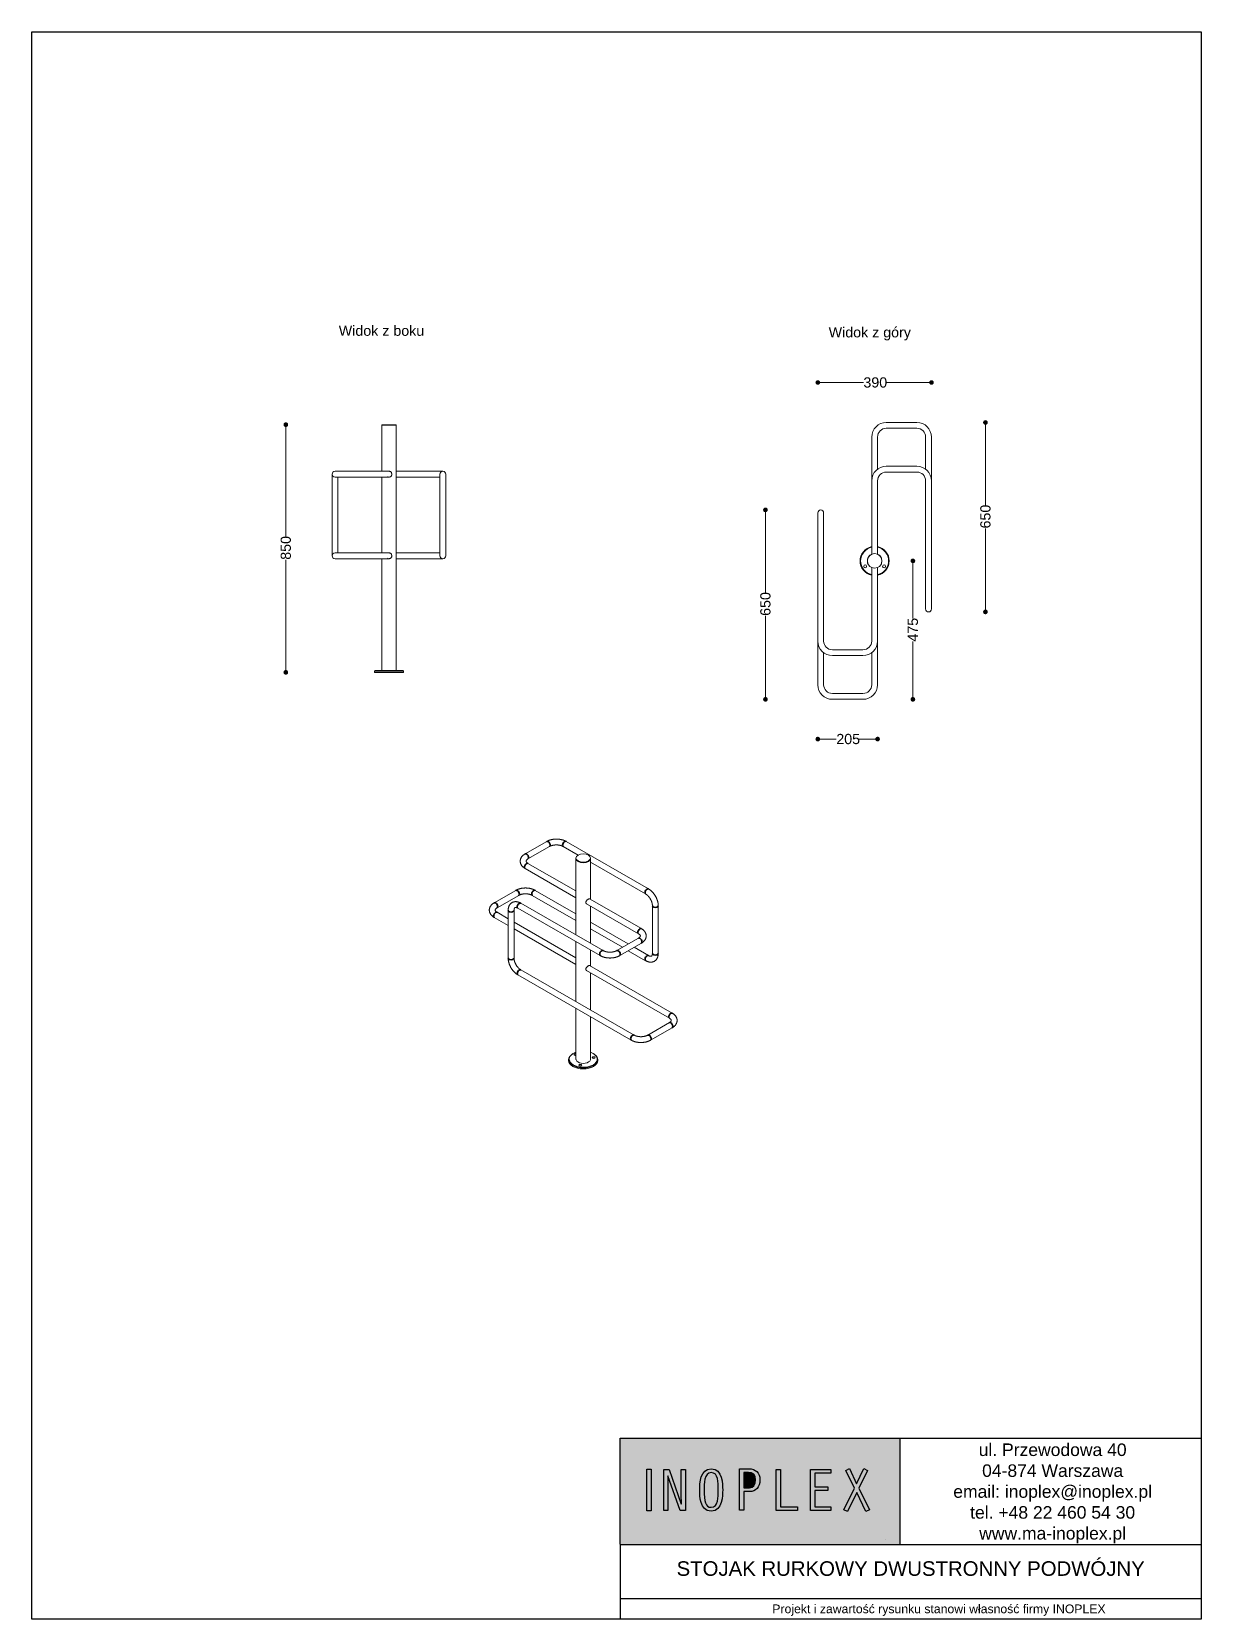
# Model space of a CAD drawing. Header units: millimetres. Extents: x 0 to 4013, y 0 to 5448.
import ezdxf

# ---------------------------------------------------------------- set-up
doc = ezdxf.new("R2010")
doc.units = ezdxf.units.MM
doc.header["$LTSCALE"] = 4
for name, color, linetype, lineweight in [('Krawędzie widoczneARTUR', 7, 'Continuous', 13), ('Widoczne krawędzie styczneARTUR', 7, 'Continuous', 35), ('WymiaryARTUR', 7, 'Continuous', 25)]:
    doc.layers.add(name, color=color, linetype=linetype, lineweight=lineweight)
doc.layers.add('LAYER_1', color=7, linetype='Continuous')
doc.styles.get("Standard").update_dxf_attribs({"font": 'arial.ttf'})
doc.dimstyles.new('MATEUSZ', dxfattribs={"dimtxt": 35, "dimasz": 16, "dimexe": 0.18, "dimexo": 0.0625, "dimgap": 0.09, "dimtad": 0, "dimdec": 0, "dimdsep": 46, "dimtxsty": 'Standard', "dimblk": 'DOT', "dimcen": 0.09, "dimse1": 1, "dimse2": 1, "dimadec": 0, "dimazin": 0, "dimtfac": 1, "dimtdec": 0, "dimtofl": 0, "dimtmove": 0, "dimatfit": 3, "dimfxl": 1, "dimtolj": 1, "dimtzin": 0, "dimlwd": 9, "dimlwe": 9, "dimarcsym": 0})

msp = doc.modelspace()

# ---------------------------------------------------------------- texts
for s, p in [('Widok z boku', (1053.5, 4404.2)), ('Widok z góry', (2734.5, 4398.8))]:
    msp.add_text(s, height=34.962).set_placement(p)
at = {"attachment_point": 5}
for s, width, gutter_width, heights, insert, char_height in [('ul. Przewodowa 40\\P04-874 Warszawa\\Pemail: inoplex@inoplex.pl\\Ptel. +48 22 460 54 30\\Pwww.ma-inoplex.pl', 1019.877, 1, [387.8], (3503.1, 431.9), 43), ('STOJAK RURKOWY DWUSTRONNY PODWÓJNY', 1993.625, 1, [0], (3015.9, 173.7), 50), ('Projekt i zawartość rysunku stanowi własność firmy INOPLEX ', 1800.088, 12.5, [70.5], (3113, 31.2), 30)]:
    msp.add_mtext_dynamic_manual_height_columns(s, width=width, gutter_width=gutter_width, heights=heights, dxfattribs=dict(at, insert=insert, char_height=char_height))

# ---------------------------------------------------------------- blocks, each defined once
blk = doc.blocks.new('_Dot')
at = {"color": 0, "linetype": 'ByBlock', "lineweight": -2}
blk.add_line((-0.5, 0), (-1, 0), dxfattribs=at)
at = {"color": 0, "linetype": 'ByBlock', "const_width": 0.5}
blk.add_lwpolyline([(-0.25, 0, 1), (0.25, 0, 1)], format="xyb", close=True, dxfattribs=at)
blk = doc.blocks.new('*D12')
at = {"layer": 'Defpoints', "color": 0, "linetype": 'Continuous', "transparency": 16777216}
for p in [(2697.3, 3206.8), (2902.3, 3206.8), (2902.3, 3020.4)]:
    blk.add_point(p, dxfattribs=at)
at = {"layer": 'WymiaryARTUR', "color": 0, "linetype": 'Continuous', "lineweight": 9, "transparency": 16777216}
for p, q in [((2713.3, 3020.4), (2760.6, 3020.4)), ((2886.3, 3020.4), (2838.9, 3020.4))]:
    blk.add_line(p, q, dxfattribs=at)
at = {"layer": 'WymiaryARTUR', "color": 0, "linetype": 'Continuous', "lineweight": 9, "transparency": 16777216, "xscale": 16, "yscale": 16, "zscale": 16, "rotation": 180}
blk.add_blockref('_Dot', (2697.3, 3020.4), dxfattribs=at)
at = {"layer": 'WymiaryARTUR', "color": 0, "linetype": 'Continuous', "lineweight": 9, "transparency": 16777216, "xscale": 16, "yscale": 16, "zscale": 16}
blk.add_blockref('_Dot', (2902.3, 3020.4), dxfattribs=at)
at = {"layer": 'WymiaryARTUR', "color": 0, "linetype": 'Continuous', "transparency": 16777216, "insert": (2760.7, 3020.4), "char_height": 35, "attachment_point": 4}
blk.add_mtext('\\A1;205', dxfattribs=at)
blk = doc.blocks.new('*D13')
at = {"layer": 'Defpoints', "color": 0, "linetype": 'Continuous', "transparency": 16777216}
for p in [(2892.3, 3631.8), (3023.5, 3631.8), (2852.3, 3156.8)]:
    blk.add_point(p, dxfattribs=at)
at = {"layer": 'WymiaryARTUR', "color": 0, "linetype": 'Continuous', "lineweight": 9, "transparency": 16777216}
for p, q in [((3023.5, 3615.8), (3023.5, 3433.9)), ((3023.5, 3172.8), (3023.5, 3354.7))]:
    blk.add_line(p, q, dxfattribs=at)
at = {"layer": 'WymiaryARTUR', "color": 0, "linetype": 'Continuous', "lineweight": 9, "transparency": 16777216, "xscale": 16, "yscale": 16, "zscale": 16}
for p, rotation in [((3023.5, 3631.8), 90), ((3023.5, 3156.8), 270)]:
    blk.add_blockref('_Dot', p, dxfattribs=dict(at, rotation=rotation))
at = {"layer": 'WymiaryARTUR', "color": 0, "linetype": 'Continuous', "transparency": 16777216, "insert": (3023.5, 3354.8), "char_height": 35, "attachment_point": 4, "rotation": 90}
blk.add_mtext('\\A1;475', dxfattribs=at)
blk = doc.blocks.new('*D14')
at = {"layer": 'Defpoints', "color": 0, "linetype": 'Continuous', "transparency": 16777216}
for p in [(2517.6, 3806.8), (2707.3, 3806.8), (2747.3, 3156.8)]:
    blk.add_point(p, dxfattribs=at)
at = {"layer": 'WymiaryARTUR', "color": 0, "linetype": 'Continuous', "lineweight": 9, "transparency": 16777216}
for p, q in [((2517.6, 3790.8), (2517.6, 3520.6)), ((2517.6, 3172.8), (2517.6, 3443))]:
    blk.add_line(p, q, dxfattribs=at)
at = {"layer": 'WymiaryARTUR', "color": 0, "linetype": 'Continuous', "lineweight": 9, "transparency": 16777216, "xscale": 16, "yscale": 16, "zscale": 16}
for p, rotation in [((2517.6, 3806.8), 90), ((2517.6, 3156.8), 270)]:
    blk.add_blockref('_Dot', p, dxfattribs=dict(at, rotation=rotation))
at = {"layer": 'WymiaryARTUR', "color": 0, "linetype": 'Continuous', "transparency": 16777216, "insert": (2517.6, 3443.1), "char_height": 35, "attachment_point": 4, "rotation": 90}
blk.add_mtext('\\A1;650', dxfattribs=at)
blk = doc.blocks.new('*D15')
at = {"layer": 'Defpoints', "color": 0, "linetype": 'Continuous', "transparency": 16777216}
for p in [(1225.7, 4099.3), (871.8, 3249.3), (1225.7, 3249.3)]:
    blk.add_point(p, dxfattribs=at)
at = {"layer": 'WymiaryARTUR', "color": 0, "linetype": 'Continuous', "lineweight": 9, "transparency": 16777216}
for p, q in [((871.8, 4083.3), (871.8, 3713.1)), ((871.8, 3265.3), (871.8, 3635.6))]:
    blk.add_line(p, q, dxfattribs=at)
at = {"layer": 'WymiaryARTUR', "color": 0, "linetype": 'Continuous', "lineweight": 9, "transparency": 16777216, "xscale": 16, "yscale": 16, "zscale": 16}
for p, rotation in [((871.8, 4099.3), 90), ((871.8, 3249.3), 270)]:
    blk.add_blockref('_Dot', p, dxfattribs=dict(at, rotation=rotation))
at = {"layer": 'WymiaryARTUR', "color": 0, "linetype": 'Continuous', "transparency": 16777216, "insert": (871.8, 3635.7), "char_height": 35, "attachment_point": 4, "rotation": 90}
blk.add_mtext('\\A1;850', dxfattribs=at)
blk = doc.blocks.new('*D16')
at = {"layer": 'Defpoints', "color": 0, "linetype": 'Continuous', "transparency": 16777216}
for p in [(3087.3, 4244), (3087.3, 3906.8), (2697.3, 3756.8)]:
    blk.add_point(p, dxfattribs=at)
at = {"layer": 'WymiaryARTUR', "color": 0, "linetype": 'Continuous', "lineweight": 9, "transparency": 16777216}
for p, q in [((2713.3, 4244), (2853.6, 4244)), ((3071.3, 4244), (2930.9, 4244))]:
    blk.add_line(p, q, dxfattribs=at)
at = {"layer": 'WymiaryARTUR', "color": 0, "linetype": 'Continuous', "lineweight": 9, "transparency": 16777216, "xscale": 16, "yscale": 16, "zscale": 16, "rotation": 180}
blk.add_blockref('_Dot', (2697.3, 4244), dxfattribs=at)
at = {"layer": 'WymiaryARTUR', "color": 0, "linetype": 'Continuous', "lineweight": 9, "transparency": 16777216, "xscale": 16, "yscale": 16, "zscale": 16}
blk.add_blockref('_Dot', (3087.3, 4244), dxfattribs=at)
at = {"layer": 'WymiaryARTUR', "color": 0, "linetype": 'Continuous', "transparency": 16777216, "insert": (2853.7, 4244), "char_height": 35, "attachment_point": 4}
blk.add_mtext('\\A1;390', dxfattribs=at)
blk = doc.blocks.new('*D17')
at = {"layer": 'Defpoints', "color": 0, "linetype": 'Continuous', "transparency": 16777216}
for p in [(3037.3, 4106.8), (3077.3, 3456.8), (3272.5, 3456.8)]:
    blk.add_point(p, dxfattribs=at)
at = {"layer": 'WymiaryARTUR', "color": 0, "linetype": 'Continuous', "lineweight": 9, "transparency": 16777216}
for p, q in [((3272.5, 4090.8), (3272.5, 3820.6)), ((3272.5, 3472.8), (3272.5, 3743))]:
    blk.add_line(p, q, dxfattribs=at)
at = {"layer": 'WymiaryARTUR', "color": 0, "linetype": 'Continuous', "lineweight": 9, "transparency": 16777216, "xscale": 16, "yscale": 16, "zscale": 16}
for p, rotation in [((3272.5, 4106.8), 90), ((3272.5, 3456.8), 270)]:
    blk.add_blockref('_Dot', p, dxfattribs=dict(at, rotation=rotation))
at = {"layer": 'WymiaryARTUR', "color": 0, "linetype": 'Continuous', "transparency": 16777216, "insert": (3272.5, 3743.1), "char_height": 35, "attachment_point": 4, "rotation": 90}
blk.add_mtext('\\A1;650', dxfattribs=at)

# ---------------------------------------------------------------- dimensions: what is measured, and where the dimension line sits
at = {"layer": 'WymiaryARTUR', "color": 7, "linetype": 'Continuous'}
dim = msp.add_linear_dim(base=(3087.3, 4244), p1=(2697.3, 3756.8), p2=(3087.3, 3906.8), dimstyle='MATEUSZ', dxfattribs=at)
dim.commit()
dim.dimension.update_dxf_attribs({"geometry": '*D16', "text_midpoint": (2892.3, 4244), "dimtype": 160})
for base, p1, p2, angle, picture, middle in [((871.8, 3249.3), (1225.7, 4099.3), (1225.7, 3249.3), 90, '*D15', (871.8, 3674.3)), ((3272.5, 3456.8), (3037.3, 4106.8), (3077.3, 3456.8), 270, '*D17', (3272.5, 3781.8)), ((2517.6, 3806.8), (2747.3, 3156.8), (2707.3, 3806.8), 90, '*D14', (2517.6, 3481.8)), ((3023.5, 3631.8), (2852.3, 3156.8), (2892.3, 3631.8), 270, '*D13', (3023.5, 3394.3)), ((2902.3, 3020.4), (2697.3, 3206.8), (2902.3, 3206.8), 180, '*D12', (2799.8, 3020.4))]:
    dim = msp.add_linear_dim(base=base, p1=p1, p2=p2, angle=angle, dimstyle='MATEUSZ', dxfattribs=at)
    dim.commit()
    dim.dimension.update_dxf_attribs({"geometry": picture, "text_midpoint": middle, "dimtype": 160})

# ---------------------------------------------------------------- hatches: boundary and pattern name
h = msp.add_hatch(color=255)
h.dxf.hatch_style = 1
h.paths.add_polyline_path([(2979.1, 621.8), (2019.1, 621.8), (2019.1, 257.2), (2019.1, 255.4), (2979.1, 255.4)])
h.paths.add_polyline_path([(2948.9, 532.1), (2948.9, 349.9), (2928.6, 349.9), (2928.6, 273), (2033.9, 273), (2033.9, 605), (2928.6, 605), (2928.6, 532.1)], flags=16)
h = msp.add_hatch(color=250)
h.dxf.hatch_style = 1
h.paths.add_polyline_path([(2928.6, 349.9), (2396.2, 349.9), (2396.2, 532.1), (2928.6, 532.1), (2928.6, 605), (2033.9, 605), (2033.9, 273), (2928.6, 273)])
edge = h.paths.add_edge_path(flags=16)
edge.add_spline(control_points=[(2370.8, 443.7), (2370.8, 425.9), (2371.4, 370.8), (2331.4, 370.8)], knot_values=[0, 0, 0, 0, 1, 1, 1, 1], degree=3, periodic=0)
edge.add_spline(control_points=[(2331.4, 370.8), (2291.1, 370.8), (2292.1, 425.5), (2292.1, 443.7)], knot_values=[0, 0, 0, 0, 1, 1, 1, 1], degree=3, periodic=0)
edge.add_spline(control_points=[(2292.1, 443.7), (2292.1, 467.1), (2293.6, 516.4), (2331.4, 516.4)], knot_values=[0, 0, 0, 0, 1, 1, 1, 1], degree=3, periodic=0)
edge.add_spline(control_points=[(2331.4, 516.4), (2371.4, 516.4), (2370.8, 462.5), (2370.8, 443.7)], knot_values=[0, 0, 0, 0, 1, 1, 1, 1], degree=3, periodic=0)
edge = h.paths.add_edge_path(flags=0)
edge.add_spline(control_points=[(2355.9, 443.7), (2355.9, 419.1), (2356.1, 384.2), (2331.4, 384.2)], knot_values=[0, 0, 0, 0, 1, 1, 1, 1], degree=3, periodic=0)
edge.add_spline(control_points=[(2331.4, 384.2), (2311.5, 384.2), (2307, 405.5), (2307, 443.7)], knot_values=[0, 0, 0, 0, 1, 1, 1, 1], degree=3, periodic=0)
edge.add_spline(control_points=[(2307, 443.7), (2307, 464.6), (2306.4, 503.1), (2331.4, 503.1)], knot_values=[0, 0, 0, 0, 1, 1, 1, 1], degree=3, periodic=0)
edge.add_spline(control_points=[(2331.4, 503.1), (2356.5, 503.1), (2355.9, 470.5), (2355.9, 443.7)], knot_values=[0, 0, 0, 0, 1, 1, 1, 1], degree=3, periodic=0)
h.paths.add_polyline_path([(2242.9, 372.8), (2225.1, 372.8), (2183, 492.2), (2182.5, 491.8), (2183.2, 459.7), (2183.2, 372.8), (2168.9, 372.8), (2168.9, 514.5), (2186.8, 514.5), (2228.9, 395.3), (2229.3, 395.7), (2228.7, 427.4), (2228.7, 514.5), (2242.9, 514.5)], flags=16)
h.paths.add_polyline_path([(2125.5, 372.2), (2110, 372.2), (2110, 514.9), (2125.5, 514.9)], flags=16)
edge = h.paths.add_edge_path(flags=0)
edge.add_spline(control_points=[(2355.9, 443.7), (2355.9, 470.5), (2356.5, 503.1), (2331.4, 503.1)], knot_values=[0, 0, 0, 0, 1, 1, 1, 1], degree=3, periodic=0)
edge.add_spline(control_points=[(2331.4, 503.1), (2306.4, 503.1), (2307, 464.6), (2307, 443.7)], knot_values=[0, 0, 0, 0, 1, 1, 1, 1], degree=3, periodic=0)
edge.add_spline(control_points=[(2307, 443.7), (2307, 405.5), (2311.5, 384.2), (2331.4, 384.2)], knot_values=[0, 0, 0, 0, 1, 1, 1, 1], degree=3, periodic=0)
edge.add_spline(control_points=[(2331.4, 384.2), (2356.1, 384.2), (2355.9, 419.1), (2355.9, 443.7)], knot_values=[0, 0, 0, 0, 1, 1, 1, 1], degree=3, periodic=0)
h = msp.add_hatch(color=255)
h.dxf.hatch_style = 1
h.paths.add_polyline_path([(2125.5, 514.9), (2110, 514.9), (2110, 372.2), (2125.5, 372.2)])
h.paths.add_polyline_path([(2225.1, 372.8), (2242.9, 372.8), (2242.9, 514.5), (2228.7, 514.5), (2228.7, 427.4), (2229.3, 394), (2186.8, 514.5), (2168.9, 514.5), (2168.9, 372.8), (2183.2, 372.8), (2183.2, 459.7), (2182.5, 493.5)])
edge = h.paths.add_edge_path()
edge.add_spline(control_points=[(2331.4, 516.4), (2293.6, 516.4), (2292.1, 467.1), (2292.1, 443.7)], knot_values=[0, 0, 0, 0, 1, 1, 1, 1], degree=3, periodic=0)
edge.add_spline(control_points=[(2292.1, 443.7), (2292.1, 425.5), (2291.1, 370.8), (2331.4, 370.8)], knot_values=[0, 0, 0, 0, 1, 1, 1, 1], degree=3, periodic=0)
edge.add_spline(control_points=[(2331.4, 370.8), (2371.4, 370.8), (2370.8, 425.9), (2370.8, 443.7)], knot_values=[0, 0, 0, 0, 1, 1, 1, 1], degree=3, periodic=0)
edge.add_spline(control_points=[(2370.8, 443.7), (2370.8, 462.5), (2371.4, 516.4), (2331.4, 516.4)], knot_values=[0, 0, 0, 0, 1, 1, 1, 1], degree=3, periodic=0)
edge = h.paths.add_edge_path(flags=16)
edge.add_spline(control_points=[(2307, 443.7), (2307, 464.6), (2306.4, 503.1), (2331.4, 503.1)], knot_values=[0, 0, 0, 0, 1, 1, 1, 1], degree=3, periodic=0)
edge.add_spline(control_points=[(2331.4, 503.1), (2356.5, 503.1), (2355.9, 470.5), (2355.9, 443.7)], knot_values=[0, 0, 0, 0, 1, 1, 1, 1], degree=3, periodic=0)
edge.add_spline(control_points=[(2355.9, 443.7), (2355.9, 419.1), (2356.1, 384.2), (2331.4, 384.2)], knot_values=[0, 0, 0, 0, 1, 1, 1, 1], degree=3, periodic=0)
edge.add_spline(control_points=[(2331.4, 384.2), (2311.5, 384.2), (2307, 405.5), (2307, 443.7)], knot_values=[0, 0, 0, 0, 1, 1, 1, 1], degree=3, periodic=0)
edge = h.paths.add_edge_path()
edge.add_line((2428.6, 374.8), (2442.9, 374.8))
edge.add_line((2442.9, 374.8), (2442.9, 437.9))
edge.add_line((2442.9, 437.9), (2464.1, 437.9))
edge.add_spline(control_points=[(2464.1, 437.9), (2483.7, 437.9), (2498.6, 452.6), (2498.6, 478.9)], knot_values=[0, 0, 0, 0, 1, 1, 1, 1], degree=3, periodic=0)
edge.add_spline(control_points=[(2498.6, 478.9), (2498.6, 503.2), (2484.5, 516.6), (2459.4, 516.6)], knot_values=[0, 0, 0, 0, 1, 1, 1, 1], degree=3, periodic=0)
edge.add_line((2459.4, 516.6), (2428.6, 516.6))
edge.add_line((2428.6, 516.6), (2428.6, 374.8))
edge = h.paths.add_edge_path(flags=16)
edge.add_line((2442.9, 503.8), (2463.7, 503.8))
edge.add_spline(control_points=[(2459.2, 503.8), (2474.5, 503.8), (2483.7, 496.4), (2483.7, 478.9)], knot_values=[0, 0, 0, 0, 1, 1, 1, 1], degree=3, periodic=0)
edge.add_spline(control_points=[(2483.7, 478.9), (2483.7, 461.1), (2476, 451.1), (2462.8, 450.9)], knot_values=[0, 0, 0, 0, 1, 1, 1, 1], degree=3, periodic=0)
edge.add_line((2462.8, 450.9), (2442.9, 450.7))
edge.add_line((2442.9, 450.7), (2442.9, 503.8))
h.paths.add_polyline_path([(2554.6, 372.8), (2627.1, 372.8), (2627.1, 385.5), (2568.9, 385.5), (2568.9, 514.5), (2554.6, 514.5)])
h.paths.add_polyline_path([(2686.8, 501.8), (2741.6, 501.8), (2741.6, 514.5), (2672.5, 514.5), (2672.5, 372.8), (2741.6, 372.8), (2741.6, 385.5), (2686.8, 385.5), (2686.8, 442.3), (2732, 442.3), (2732, 455), (2686.8, 455)])
h.paths.add_polyline_path([(2867.9, 510.7), (2854.7, 517.3), (2830.5, 464.4), (2806.3, 517.3), (2793.1, 510.7), (2823.5, 449.9), (2786.5, 375.9), (2799.2, 370), (2830.7, 434.8), (2861.7, 370), (2874.5, 375.9), (2837.5, 449.9)])
h = msp.add_hatch(color=250)
h.dxf.hatch_style = 1
edge = h.paths.add_edge_path()
edge.add_spline(control_points=[(2331.4, 503.1), (2306.4, 503.1), (2307, 464.6), (2307, 443.7)], knot_values=[0, 0, 0, 0, 1, 1, 1, 1], degree=3, periodic=0)
edge.add_spline(control_points=[(2307, 443.7), (2307, 405.5), (2311.5, 384.2), (2331.4, 384.2)], knot_values=[0, 0, 0, 0, 1, 1, 1, 1], degree=3, periodic=0)
edge.add_spline(control_points=[(2331.4, 384.2), (2356.1, 384.2), (2355.9, 419.1), (2355.9, 443.7)], knot_values=[0, 0, 0, 0, 1, 1, 1, 1], degree=3, periodic=0)
edge.add_spline(control_points=[(2355.9, 443.7), (2355.9, 470.5), (2356.5, 503.1), (2331.4, 503.1)], knot_values=[0, 0, 0, 0, 1, 1, 1, 1], degree=3, periodic=0)
at = {"true_color": 0x7bad3e}
h = msp.add_hatch(color=75, dxfattribs=at)
h.dxf.hatch_style = 1
h.paths.add_polyline_path([(2948.9, 532.1), (2396.2, 532.1), (2396.2, 349.9), (2948.9, 349.9)])
h.paths.add_polyline_path([(2874.5, 375.9), (2861.7, 370), (2830.7, 434.8), (2799.2, 370), (2786.5, 375.9), (2823.5, 449.9), (2793.1, 510.7), (2806.3, 517.3), (2830.5, 464.4), (2854.7, 517.3), (2867.9, 510.7), (2837.5, 449.9)], flags=16)
h.paths.add_polyline_path([(2741.6, 385.5), (2741.6, 372.8), (2672.5, 372.8), (2672.5, 514.5), (2741.6, 514.5), (2741.6, 501.8), (2686.8, 501.8), (2686.8, 455), (2732, 455), (2732, 442.3), (2686.8, 442.3), (2686.8, 385.5)], flags=16)
h.paths.add_polyline_path([(2627.1, 385.5), (2627.1, 372.8), (2554.6, 372.8), (2554.6, 514.5), (2568.9, 514.5), (2568.9, 385.5)], flags=16)
edge = h.paths.add_edge_path(flags=16)
edge.add_spline(control_points=[(2498.6, 478.9), (2498.6, 452.6), (2483.7, 437.9), (2464.1, 437.9)], knot_values=[0, 0, 0, 0, 1, 1, 1, 1], degree=3, periodic=0)
edge.add_line((2464.1, 437.9), (2442.9, 437.9))
edge.add_line((2442.9, 437.9), (2442.9, 374.8))
edge.add_line((2442.9, 374.8), (2428.6, 374.8))
edge.add_line((2428.6, 374.8), (2428.6, 516.6))
edge.add_line((2428.6, 516.6), (2459.4, 516.6))
edge.add_spline(control_points=[(2459.4, 516.6), (2484.5, 516.6), (2498.6, 503.2), (2498.6, 478.9)], knot_values=[0, 0, 0, 0, 1, 1, 1, 1], degree=3, periodic=0)
edge = h.paths.add_edge_path(flags=0)
edge.add_spline(control_points=[(2483.7, 478.9), (2483.7, 461.1), (2476, 451.1), (2462.8, 450.9)], knot_values=[0, 0, 0, 0, 1, 1, 1, 1], degree=3, periodic=0)
edge.add_line((2462.8, 450.9), (2442.9, 450.7))
edge.add_line((2442.9, 450.7), (2442.9, 503.8))
edge.add_line((2442.9, 503.8), (2459.2, 503.8))
edge.add_spline(control_points=[(2459.2, 503.8), (2474.5, 503.8), (2483.7, 496.4), (2483.7, 478.9)], knot_values=[0, 0, 0, 0, 1, 1, 1, 1], degree=3, periodic=0)
edge = h.paths.add_edge_path(flags=0)
edge.add_spline(control_points=[(2462.8, 450.9), (2476, 451.1), (2483.7, 461.1), (2483.7, 478.9)], knot_values=[0, 0, 0, 0, 1, 1, 1, 1], degree=3, periodic=0)
edge.add_spline(control_points=[(2483.7, 478.9), (2483.7, 496.4), (2474.5, 503.8), (2459.2, 503.8)], knot_values=[0, 0, 0, 0, 1, 1, 1, 1], degree=3, periodic=0)
edge.add_line((2459.2, 503.8), (2442.9, 503.8))
edge.add_line((2442.9, 503.8), (2442.9, 450.7))
edge.add_line((2442.9, 450.7), (2462.8, 450.9))
h = msp.add_hatch(color=255)
h.dxf.hatch_style = 1
edge = h.paths.add_edge_path()
edge.add_line((2428.6, 374.8), (2442.9, 374.8))
edge.add_line((2442.9, 374.8), (2442.9, 437.9))
edge.add_line((2442.9, 437.9), (2464.1, 437.9))
edge.add_spline(control_points=[(2464.1, 437.9), (2483.7, 437.9), (2498.6, 452.6), (2498.6, 478.9)], knot_values=[0, 0, 0, 0, 1, 1, 1, 1], degree=3, periodic=0)
edge.add_spline(control_points=[(2498.6, 478.9), (2498.6, 503.2), (2484.5, 516.6), (2459.4, 516.6)], knot_values=[0, 0, 0, 0, 1, 1, 1, 1], degree=3, periodic=0)
edge.add_line((2459.4, 516.6), (2428.6, 516.6))
edge.add_line((2428.6, 516.6), (2428.6, 374.8))
edge = h.paths.add_edge_path(flags=16)
edge.add_line((2442.9, 450.7), (2442.9, 503.8))
edge.add_line((2442.9, 503.8), (2469.7, 503.8))
edge.add_spline(control_points=[(2459.2, 503.8), (2474.5, 503.8), (2483.7, 496.4), (2483.7, 478.9)], knot_values=[0, 0, 0, 0, 1, 1, 1, 1], degree=3, periodic=0)
edge.add_spline(control_points=[(2483.7, 478.9), (2483.7, 461.1), (2476, 451.1), (2462.8, 450.9)], knot_values=[0, 0, 0, 0, 1, 1, 1, 1], degree=3, periodic=0)
edge.add_line((2462.8, 450.9), (2442.9, 450.7))
h = msp.add_hatch(color=75, dxfattribs=at)
h.dxf.hatch_style = 1
edge = h.paths.add_edge_path()
edge.add_line((2442.9, 450.7), (2462.8, 450.9))
edge.add_spline(control_points=[(2462.8, 450.9), (2476, 451.1), (2483.7, 461.1), (2483.7, 478.9)], knot_values=[0, 0, 0, 0, 1, 1, 1, 1], degree=3, periodic=0)
edge.add_spline(control_points=[(2483.7, 478.9), (2483.7, 496.4), (2474.5, 503.8), (2459.2, 503.8)], knot_values=[0, 0, 0, 0, 1, 1, 1, 1], degree=3, periodic=0)
edge.add_line((2459.2, 503.8), (2442.9, 503.8))
edge.add_line((2442.9, 503.8), (2442.9, 450.7))
h = msp.add_hatch(color=255)
h.dxf.hatch_style = 1
h.paths.add_polyline_path([(2554.6, 372.8), (2627.1, 372.8), (2627.1, 385.5), (2568.9, 385.5), (2568.9, 514.5), (2554.6, 514.5)])
h = msp.add_hatch(color=255)
h.dxf.hatch_style = 1
h.paths.add_polyline_path([(2672.5, 372.8), (2741.6, 372.8), (2741.6, 385.5), (2686.8, 385.5), (2686.8, 442.3), (2732, 442.3), (2732, 455), (2686.8, 455), (2686.8, 501.8), (2741.6, 501.8), (2741.6, 514.5), (2672.5, 514.5)])
h = msp.add_hatch(color=255)
h.dxf.hatch_style = 1
h.paths.add_polyline_path([(2823.5, 449.9), (2786.5, 375.9), (2799.2, 370), (2830.7, 434.8), (2861.7, 370), (2874.5, 375.9), (2837.5, 449.9), (2867.9, 510.7), (2854.7, 517.3), (2830.5, 464.4), (2806.3, 517.3), (2793.1, 510.7)])

# ---------------------------------------------------------------- linework, layer by layer
for p, q in [((2019.1, 621.8), (4013, 621.8)), ((2019.1, 257.2), (2019.1, 621.8)), ((2979.1, 621.8), (2979.1, 255.4)), ((2019.1, 257.2), (2019.1, 0.1)), ((4013, 255.4), (2019.1, 255.4)), ((4012.7, 70.6), (2019.1, 70.6))]:
    msp.add_line(p, q)
msp.add_lwpolyline([(0, 5447.6), (4013, 5447.6), (4013, 0.1), (0, 0.1)], close=True)
at = {"layer": 'Krawędzie widoczneARTUR'}
for p, q in [((1200.7, 4099.3), (1250.7, 4099.3)), ((1200.7, 4097.3), (1200.7, 4099.3)), ((1200.7, 4097.3), (1250.7, 4097.3)), ((1200.7, 4097.3), (1250.7, 4097.3)), ((1200.7, 3939.3), (1200.7, 4097.3)), ((1250.7, 4097.3), (1250.7, 4099.3)), ((1250.7, 3255.3), (1250.7, 4097.3)), ((3037.3, 4106.8), (2932.3, 4106.8)), ((3037.3, 4086.8), (2932.3, 4086.8)), ((2882.3, 4056.8), (2882.3, 3906.8)), ((2902.3, 4056.8), (2902.3, 3946.8)), ((3067.3, 3946.8), (3067.3, 4056.8)), ((3087.3, 3906.8), (3087.3, 4056.8)), ((1030.7, 3929.3), (1030.7, 3889.3)), ((1080.7, 3939.3), (1040.7, 3939.3)), ((1185.7, 3939.3), (1080.7, 3939.3)), ((1225.7, 3939.3), (1185.7, 3939.3)), ((1265.7, 3939.3), (1250.7, 3939.3)), ((1265.7, 3939.3), (1370.7, 3939.3)), ((1410.7, 3939.3), (1370.7, 3939.3)), ((1400.7, 3929.3), (1400.7, 3889.3)), ((1420.7, 3889.3), (1420.7, 3929.3)), ((2932.3, 3956.8), (3037.3, 3956.8)), ((2932.3, 3936.8), (3037.3, 3936.8)), ((1030.7, 3889.3), (1030.7, 3689.3)), ((1040.7, 3919.3), (1080.7, 3919.3)), ((1050.7, 3889.3), (1050.7, 3919.3)), ((1050.7, 3889.3), (1050.7, 3689.3)), ((1185.7, 3919.3), (1080.7, 3919.3)), ((1185.7, 3919.3), (1225.7, 3919.3)), ((1200.7, 3659.3), (1200.7, 3919.3)), ((1225.7, 3919.3), (1227.2, 3919.3)), ((1250.7, 3919.3), (1265.7, 3919.3)), ((1265.7, 3919.3), (1370.7, 3919.3)), ((1370.7, 3919.3), (1400.7, 3919.3)), ((1400.7, 3889.3), (1400.7, 3689.3)), ((1420.7, 3889.3), (1420.7, 3689.3)), ((2882.3, 3654.7), (2882.3, 3906.8)), ((2902.3, 3654.7), (2902.3, 3906.8)), ((3067.3, 3906.8), (3067.3, 3506.8)), ((3087.3, 3906.8), (3087.3, 3506.8)), ((2697.3, 3796.8), (2697.3, 3756.8)), ((2717.3, 3756.8), (2717.3, 3796.8)), ((2697.3, 3356.8), (2697.3, 3756.8)), ((2717.3, 3356.8), (2717.3, 3756.8)), ((1030.7, 3689.3), (1030.7, 3649.3)), ((1080.7, 3659.3), (1040.7, 3659.3)), ((1050.7, 3659.3), (1050.7, 3689.3)), ((1080.7, 3659.3), (1185.7, 3659.3)), ((1225.7, 3659.3), (1185.7, 3659.3)), ((1265.7, 3659.3), (1250.7, 3659.3)), ((1370.7, 3659.3), (1265.7, 3659.3)), ((1400.7, 3659.3), (1370.7, 3659.3)), ((1400.7, 3689.3), (1400.7, 3649.3)), ((1420.7, 3649.3), (1420.7, 3689.3)), ((1040.7, 3639.3), (1080.7, 3639.3)), ((1080.7, 3639.3), (1185.7, 3639.3)), ((1185.7, 3639.3), (1225.7, 3639.3)), ((1200.7, 3255.3), (1200.7, 3639.3)), ((1225.7, 3639.3), (1227.2, 3639.3)), ((1250.7, 3639.3), (1265.7, 3639.3)), ((1370.7, 3639.3), (1265.7, 3639.3)), ((1370.7, 3639.3), (1410.7, 3639.3)), ((2882.3, 3608.9), (2882.3, 3356.8)), ((2902.3, 3608.9), (2902.3, 3356.8)), ((3067.3, 3506.8), (3067.3, 3466.8)), ((3087.3, 3466.8), (3087.3, 3506.8)), ((2697.3, 3356.8), (2697.3, 3206.8)), ((2852.3, 3326.8), (2747.3, 3326.8)), ((2902.3, 3206.8), (2902.3, 3356.8)), ((2717.3, 3316.8), (2717.3, 3206.8)), ((2852.3, 3306.8), (2747.3, 3306.8)), ((2882.3, 3206.8), (2882.3, 3316.8)), ((1177.7, 3255.3), (1175.7, 3253.3)), ((1175.7, 3249.3), (1175.7, 3253.3)), ((1275.7, 3253.3), (1175.7, 3253.3)), ((1175.7, 3249.3), (1275.7, 3249.3)), ((1177.7, 3255.3), (1273.7, 3255.3)), ((1273.7, 3255.3), (1275.7, 3253.3)), ((1275.7, 3249.3), (1275.7, 3253.3)), ((2747.3, 3176.8), (2852.3, 3176.8)), ((2747.3, 3156.8), (2852.3, 3156.8)), ((1692.8, 2626.4), (1767.1, 2669.1)), ((1702.8, 2609.1), (1777, 2651.8)), ((1823.6, 2651.8), (1874.7, 2622.4)), ((1833.6, 2669.1), (2116.4, 2506.3)), ((1867.3, 2476), (1692.8, 2576.5)), ((1867.3, 2499.1), (1702.8, 2593.8)), ((1867.3, 2610.5), (1867.3, 2612.2)), ((1867.3, 2348.4), (1867.3, 2610.5)), ((1917.3, 2610.5), (1917.3, 2612.2)), ((1917.3, 2470.3), (1917.3, 2610.5)), ((1917.3, 2597.9), (2106.5, 2488.9)), ((1661, 2501.3), (1586.7, 2458.6)), ((1671, 2484), (1596.7, 2441.2)), ((1960.9, 2294.5), (1678, 2457.4)), ((1867.3, 2397.8), (1717.6, 2484)), ((1867.3, 2420.9), (1727.5, 2501.3)), ((1903.3, 2455.3), (2081.7, 2352.5)), ((1913.7, 2472.4), (2091.7, 2369.9)), ((1586.7, 2408.6), (1634.8, 2381)), ((1596.7, 2426), (1634.8, 2404.1)), ((1634.8, 2432.3), (1634.8, 2268.8)), ((1654.8, 2432.3), (1654.8, 2268.8)), ((1950.9, 2277.2), (1668.1, 2440.1)), ((1917.3, 2319.7), (1917.3, 2447.2)), ((2129.7, 2448.6), (2129.7, 2285.1)), ((2149.7, 2448.6), (2149.7, 2285.1)), ((1654.8, 2392.6), (1867.3, 2270.2)), ((1654.8, 2369.5), (1867.3, 2247.1)), ((2047, 2317.3), (1917.3, 2392.1)), ((2027, 2305.8), (1917.3, 2369)), ((1867.3, 2119.5), (1867.3, 2325.4)), ((1917.3, 2241.4), (1917.3, 2296.6)), ((2081.7, 2337.3), (2007.5, 2294.5)), ((2091.7, 2319.9), (2017.5, 2277.2)), ((2106.5, 2260), (2047, 2294.2)), ((2116.4, 2277.4), (2067.1, 2305.8)), ((2197.8, 2079.9), (1913.7, 2243.5)), ((1668.1, 2211.2), (2057, 1987.2)), ((1678, 2228.5), (2066.9, 2004.5)), ((2187.8, 2062.5), (1903.3, 2226.4)), ((1917.3, 2090.7), (1917.3, 2218.3)), ((1867.3, 1920.9), (1867.3, 2096.5)), ((1917.3, 1920.9), (1917.3, 2067.7)), ((2113.5, 2004.5), (2187.8, 2047.3)), ((2123.5, 1987.2), (2197.8, 2030)), ((1842.3, 1917.2), (1842.3, 1920.5)), ((1858.2, 1941.6), (1856.8, 1940.8)), ((1926.3, 1941.6), (1927.7, 1940.8)), ((1942.3, 1917.2), (1942.3, 1920.5))]:
    msp.add_line(p, q, dxfattribs=at)
at = {"layer": 'Krawędzie widoczneARTUR', "flags": 128}
for points in [[(1224.3, 3939.3), (1225.9, 3939.4), (1227.5, 3939.3), (1229.1, 3938.9), (1230.6, 3938.2), (1232, 3937.3), (1233.1, 3936.2), (1234.1, 3935), (1234.9, 3933.6), (1235.5, 3932), (1235.8, 3930.4), (1235.8, 3928.8), (1235.6, 3927.2), (1235.1, 3925.7), (1234.4, 3924.2), (1233.5, 3922.9), (1232.4, 3921.8), (1231.1, 3920.8), (1229.7, 3920), (1228.1, 3919.5), (1226.5, 3919.3), (1224.9, 3919.3), (1223.3, 3919.5), (1221.7, 3920.1), (1220.3, 3920.8)], [(1224.3, 3659.3), (1225.9, 3659.4), (1227.5, 3659.3), (1229.1, 3658.9), (1230.6, 3658.2), (1232, 3657.3), (1233.1, 3656.2), (1234.1, 3655), (1234.9, 3653.6), (1235.5, 3652), (1235.8, 3650.4), (1235.8, 3648.8), (1235.6, 3647.2), (1235.1, 3645.7), (1234.4, 3644.2), (1233.5, 3642.9), (1232.4, 3641.8), (1231.1, 3640.8), (1229.7, 3640), (1228.1, 3639.5), (1226.5, 3639.3), (1224.9, 3639.3), (1223.3, 3639.5), (1221.7, 3640.1), (1220.3, 3640.8)], [(1767.1, 2669.1), (1767.9, 2669.6), (1768.8, 2670.1), (1769.8, 2670.6), (1770.7, 2671), (1771.6, 2671.5), (1772.6, 2671.9), (1773.5, 2672.3), (1774.5, 2672.7), (1775.5, 2673), (1776.5, 2673.4), (1777.5, 2673.7), (1778.5, 2674.1), (1779.6, 2674.4), (1780.6, 2674.7), (1781.6, 2674.9), (1782.7, 2675.2), (1783.8, 2675.4), (1784.8, 2675.7), (1785.9, 2675.9), (1787, 2676.1), (1788.1, 2676.3), (1789.2, 2676.4), (1790.3, 2676.6), (1791.4, 2676.7), (1792.5, 2676.8), (1793.6, 2676.9), (1794.7, 2677), (1795.8, 2677.1), (1797, 2677.2), (1798.1, 2677.2), (1799.2, 2677.2), (1800.3, 2677.2), (1801.5, 2677.2), (1802.6, 2677.2), (1803.7, 2677.2), (1804.8, 2677.1), (1805.9, 2677), (1807, 2676.9), (1808.2, 2676.8), (1809.3, 2676.7), (1810.4, 2676.6), (1811.5, 2676.4), (1812.6, 2676.3), (1813.7, 2676.1), (1814.7, 2675.9), (1815.8, 2675.7), (1816.9, 2675.4), (1818, 2675.2), (1819, 2674.9), (1820.1, 2674.7), (1821.1, 2674.4), (1822.1, 2674.1), (1823.1, 2673.7), (1824.2, 2673.4), (1825.2, 2673), (1826.1, 2672.7), (1827.1, 2672.3), (1828.1, 2671.9), (1829, 2671.5), (1830, 2671), (1830.9, 2670.6), (1831.8, 2670.1), (1832.7, 2669.6), (1833.6, 2669.1)], [(1692.8, 2576.5), (1691.9, 2577), (1691.1, 2577.5), (1690.2, 2578.1), (1689.4, 2578.6), (1688.6, 2579.2), (1687.8, 2579.8), (1687, 2580.4), (1686.3, 2581.1), (1685.6, 2581.7), (1684.8, 2582.4), (1684.1, 2583.1), (1683.5, 2583.8), (1682.8, 2584.5), (1682.2, 2585.2), (1681.6, 2586), (1681, 2586.8), (1680.5, 2587.6), (1679.9, 2588.4), (1679.4, 2589.2), (1679, 2590.1), (1678.5, 2591), (1678.1, 2591.9), (1677.7, 2592.8), (1677.4, 2593.7), (1677.1, 2594.6), (1676.8, 2595.6), (1676.6, 2596.5), (1676.4, 2597.5), (1676.3, 2598.5), (1676.2, 2599.5), (1676.1, 2600.4), (1676.1, 2601.4), (1676.1, 2602.4), (1676.2, 2603.4), (1676.3, 2604.4), (1676.4, 2605.4), (1676.6, 2606.3), (1676.8, 2607.3), (1677.1, 2608.3), (1677.4, 2609.2), (1677.7, 2610.1), (1678.1, 2611), (1678.5, 2611.9), (1679, 2612.8), (1679.4, 2613.6), (1679.9, 2614.5), (1680.5, 2615.3), (1681, 2616.1), (1681.6, 2616.9), (1682.2, 2617.6), (1682.8, 2618.4), (1683.5, 2619.1), (1684.1, 2619.8), (1684.8, 2620.5), (1685.6, 2621.2), (1686.3, 2621.8), (1687, 2622.4), (1687.8, 2623.1), (1688.6, 2623.7), (1689.4, 2624.2), (1690.2, 2624.8), (1691.1, 2625.3), (1691.9, 2625.9), (1692.8, 2626.4)], [(1777, 2651.8), (1777.6, 2652.1), (1778.1, 2652.4), (1778.7, 2652.7), (1779.2, 2653), (1779.8, 2653.2), (1780.4, 2653.5), (1781.1, 2653.8), (1781.7, 2654), (1782.4, 2654.3), (1783, 2654.5), (1783.7, 2654.7), (1784.4, 2654.9), (1785.1, 2655.2), (1785.9, 2655.4), (1786.6, 2655.6), (1787.3, 2655.7), (1788.1, 2655.9), (1788.9, 2656.1), (1789.6, 2656.2), (1790.4, 2656.4), (1791.2, 2656.5), (1792, 2656.6), (1792.8, 2656.7), (1793.7, 2656.8), (1794.5, 2656.9), (1795.3, 2657), (1796.1, 2657.1), (1797, 2657.1), (1797.8, 2657.2), (1798.6, 2657.2), (1799.5, 2657.2), (1800.3, 2657.2), (1801.2, 2657.2), (1802, 2657.2), (1802.8, 2657.2), (1803.7, 2657.1), (1804.5, 2657.1), (1805.3, 2657), (1806.2, 2656.9), (1807, 2656.8), (1807.8, 2656.7), (1808.6, 2656.6), (1809.4, 2656.5), (1810.2, 2656.4), (1811, 2656.2), (1811.8, 2656.1), (1812.6, 2655.9), (1813.3, 2655.7), (1814.1, 2655.6), (1814.8, 2655.4), (1815.5, 2655.2), (1816.2, 2654.9), (1816.9, 2654.7), (1817.6, 2654.5), (1818.3, 2654.3), (1819, 2654), (1819.6, 2653.8), (1820.2, 2653.5), (1820.8, 2653.2), (1821.4, 2653), (1822, 2652.7), (1822.6, 2652.4), (1823.1, 2652.1), (1823.6, 2651.8)], [(1702.8, 2593.8), (1702.3, 2594.1), (1701.8, 2594.4), (1701.3, 2594.7), (1700.9, 2595), (1700.5, 2595.3), (1700.1, 2595.6), (1699.7, 2595.9), (1699.4, 2596.2), (1699, 2596.5), (1698.7, 2596.8), (1698.4, 2597.1), (1698.1, 2597.4), (1697.9, 2597.7), (1697.7, 2597.9), (1697.4, 2598.2), (1697.2, 2598.5), (1697.1, 2598.7), (1696.9, 2599), (1696.7, 2599.4), (1696.5, 2599.8), (1696.3, 2600.2), (1696.2, 2600.5), (1696.1, 2600.9), (1696.1, 2601.1), (1696.1, 2601.4), (1696.1, 2601.7), (1696.1, 2602), (1696.2, 2602.3), (1696.3, 2602.7), (1696.5, 2603.1), (1696.7, 2603.5), (1696.9, 2603.9), (1697.1, 2604.2), (1697.2, 2604.4), (1697.4, 2604.7), (1697.7, 2604.9), (1697.9, 2605.2), (1698.1, 2605.5), (1698.4, 2605.8), (1698.7, 2606.1), (1699, 2606.4), (1699.4, 2606.7), (1699.7, 2607), (1700.1, 2607.3), (1700.5, 2607.6), (1700.9, 2607.9), (1701.3, 2608.2), (1701.8, 2608.5), (1702.3, 2608.8), (1702.8, 2609.1)], [(1727.5, 2501.3), (1726.7, 2501.8), (1725.8, 2502.3), (1724.8, 2502.8), (1723.9, 2503.2), (1723, 2503.6), (1722, 2504.1), (1721.1, 2504.5), (1720.1, 2504.8), (1719.1, 2505.2), (1718.1, 2505.6), (1717.1, 2505.9), (1716.1, 2506.2), (1715, 2506.5), (1714, 2506.8), (1712.9, 2507.1), (1711.9, 2507.4), (1710.8, 2507.6), (1709.8, 2507.8), (1708.7, 2508.1), (1707.6, 2508.3), (1706.5, 2508.4), (1705.4, 2508.6), (1704.3, 2508.8), (1703.2, 2508.9), (1702.1, 2509), (1701, 2509.1), (1699.9, 2509.2), (1698.7, 2509.3), (1697.6, 2509.3), (1696.5, 2509.4), (1695.4, 2509.4), (1694.3, 2509.4), (1693.1, 2509.4), (1692, 2509.4), (1690.9, 2509.3), (1689.8, 2509.3), (1688.7, 2509.2), (1687.5, 2509.1), (1686.4, 2509), (1685.3, 2508.9), (1684.2, 2508.8), (1683.1, 2508.6), (1682, 2508.4), (1680.9, 2508.3), (1679.8, 2508.1), (1678.8, 2507.8), (1677.7, 2507.6), (1676.6, 2507.4), (1675.6, 2507.1), (1674.5, 2506.8), (1673.5, 2506.5), (1672.5, 2506.2), (1671.4, 2505.9), (1670.4, 2505.6), (1669.4, 2505.2), (1668.4, 2504.8), (1667.5, 2504.5), (1666.5, 2504.1), (1665.6, 2503.6), (1664.6, 2503.2), (1663.7, 2502.8), (1662.8, 2502.3), (1661.9, 2501.8), (1661, 2501.3)], [(2116.4, 2506.3), (2117.3, 2505.8), (2118.2, 2505.2), (2119.1, 2504.7), (2119.9, 2504.1), (2120.8, 2503.5), (2121.6, 2502.9), (2122.4, 2502.2), (2123.2, 2501.6), (2124.1, 2500.9), (2124.9, 2500.2), (2125.7, 2499.5), (2126.5, 2498.8), (2127.2, 2498.1), (2128, 2497.3), (2128.8, 2496.5), (2129.5, 2495.8), (2130.3, 2495), (2131, 2494.1), (2131.7, 2493.3), (2132.5, 2492.5), (2133.2, 2491.6), (2133.9, 2490.8), (2134.5, 2489.9), (2135.2, 2489), (2135.9, 2488.1), (2136.5, 2487.2), (2137.1, 2486.3), (2137.8, 2485.3), (2138.4, 2484.4), (2139, 2483.4), (2139.5, 2482.5), (2140.1, 2481.5), (2140.7, 2480.5), (2141.2, 2479.5), (2141.7, 2478.6), (2142.2, 2477.6), (2142.7, 2476.5), (2143.2, 2475.5), (2143.7, 2474.5), (2144.1, 2473.5), (2144.6, 2472.5), (2145, 2471.4), (2145.4, 2470.4), (2145.8, 2469.4), (2146.2, 2468.3), (2146.5, 2467.3), (2146.9, 2466.3), (2147.2, 2465.2), (2147.5, 2464.2), (2147.8, 2463.1), (2148, 2462.1), (2148.3, 2461), (2148.5, 2460), (2148.7, 2458.9), (2148.9, 2457.9), (2149.1, 2456.9), (2149.2, 2455.8), (2149.4, 2454.8), (2149.5, 2453.7), (2149.6, 2452.7), (2149.6, 2451.7), (2149.7, 2450.7), (2149.7, 2449.6), (2149.7, 2448.6)], [(1586.7, 2458.6), (1585.9, 2458), (1585, 2457.5), (1584.2, 2457), (1583.3, 2456.4), (1582.5, 2455.8), (1581.8, 2455.2), (1581, 2454.6), (1580.2, 2454), (1579.5, 2453.3), (1578.8, 2452.7), (1578.1, 2452), (1577.4, 2451.3), (1576.8, 2450.5), (1576.1, 2449.8), (1575.5, 2449), (1574.9, 2448.3), (1574.4, 2447.5), (1573.9, 2446.6), (1573.4, 2445.8), (1572.9, 2444.9), (1572.4, 2444.1), (1572, 2443.2), (1571.7, 2442.3), (1571.3, 2441.4), (1571, 2440.4), (1570.8, 2439.5), (1570.5, 2438.5), (1570.4, 2437.5), (1570.2, 2436.6), (1570.1, 2435.6), (1570, 2434.6), (1570, 2433.6), (1570, 2432.6), (1570.1, 2431.6), (1570.2, 2430.6), (1570.4, 2429.7), (1570.5, 2428.7), (1570.8, 2427.7), (1571, 2426.8), (1571.3, 2425.8), (1571.7, 2424.9), (1572, 2424), (1572.5, 2423.1), (1572.9, 2422.3), (1573.4, 2421.4), (1573.9, 2420.6), (1574.4, 2419.7), (1574.9, 2418.9), (1575.5, 2418.2), (1576.1, 2417.4), (1576.8, 2416.7), (1577.4, 2415.9), (1578.1, 2415.2), (1578.8, 2414.6), (1579.5, 2413.9), (1580.2, 2413.2), (1581, 2412.6), (1581.8, 2412), (1582.5, 2411.4), (1583.4, 2410.8), (1584.2, 2410.2), (1585, 2409.7), (1585.9, 2409.2), (1586.7, 2408.6)], [(1678, 2457.4), (1677.2, 2457.9), (1676.3, 2458.4), (1675.4, 2458.8), (1674.5, 2459.3), (1673.6, 2459.7), (1672.6, 2460), (1671.7, 2460.4), (1670.8, 2460.7), (1669.9, 2461), (1668.9, 2461.3), (1668, 2461.6), (1667, 2461.8), (1666.1, 2462), (1665.1, 2462.2), (1664.2, 2462.3), (1663.2, 2462.4), (1662.2, 2462.5), (1661.2, 2462.6), (1660.3, 2462.6), (1659.3, 2462.5), (1658.3, 2462.5), (1657.3, 2462.4), (1656.4, 2462.3), (1655.4, 2462.1), (1654.4, 2461.9), (1653.5, 2461.6), (1652.5, 2461.3), (1651.6, 2461), (1650.7, 2460.6), (1649.8, 2460.2), (1648.9, 2459.8), (1648, 2459.3), (1647.2, 2458.8), (1646.4, 2458.3), (1645.6, 2457.7), (1644.8, 2457.1), (1644, 2456.4), (1643.3, 2455.7), (1642.6, 2455), (1642, 2454.3), (1641.3, 2453.5), (1640.7, 2452.8), (1640.2, 2452), (1639.6, 2451.1), (1639.1, 2450.3), (1638.7, 2449.5), (1638.2, 2448.6), (1637.8, 2447.7), (1637.4, 2446.8), (1637.1, 2445.9), (1636.7, 2445), (1636.4, 2444.1), (1636.2, 2443.1), (1635.9, 2442.2), (1635.7, 2441.2), (1635.5, 2440.3), (1635.3, 2439.3), (1635.2, 2438.3), (1635, 2437.3), (1634.9, 2436.3), (1634.9, 2435.3), (1634.8, 2434.3), (1634.8, 2433.3), (1634.8, 2432.3)], [(1717.6, 2484), (1717, 2484.3), (1716.5, 2484.6), (1715.9, 2484.8), (1715.4, 2485.1), (1714.8, 2485.4), (1714.2, 2485.7), (1713.5, 2485.9), (1712.9, 2486.2), (1712.2, 2486.4), (1711.6, 2486.7), (1710.9, 2486.9), (1710.2, 2487.1), (1709.5, 2487.3), (1708.7, 2487.5), (1708, 2487.7), (1707.2, 2487.9), (1706.5, 2488.1), (1705.7, 2488.3), (1704.9, 2488.4), (1704.2, 2488.5), (1703.4, 2488.7), (1702.6, 2488.8), (1701.7, 2488.9), (1700.9, 2489), (1700.1, 2489.1), (1699.3, 2489.2), (1698.4, 2489.2), (1697.6, 2489.3), (1696.8, 2489.3), (1695.9, 2489.4), (1695.1, 2489.4), (1694.3, 2489.4), (1693.4, 2489.4), (1692.6, 2489.4), (1691.7, 2489.3), (1690.9, 2489.3), (1690.1, 2489.2), (1689.2, 2489.2), (1688.4, 2489.1), (1687.6, 2489), (1686.8, 2488.9), (1686, 2488.8), (1685.2, 2488.7), (1684.4, 2488.5), (1683.6, 2488.4), (1682.8, 2488.3), (1682, 2488.1), (1681.3, 2487.9), (1680.5, 2487.7), (1679.8, 2487.5), (1679.1, 2487.3), (1678.3, 2487.1), (1677.6, 2486.9), (1677, 2486.7), (1676.3, 2486.4), (1675.6, 2486.2), (1675, 2485.9), (1674.4, 2485.7), (1673.8, 2485.4), (1673.2, 2485.1), (1672.6, 2484.8), (1672, 2484.6), (1671.5, 2484.3), (1671, 2484)], [(1901.3, 2459.7), (1901.3, 2460.6), (1901.5, 2461.5), (1901.8, 2462.4), (1902.2, 2463.3), (1902.6, 2464.2), (1903.2, 2465.1), (1903.8, 2465.9), (1904.4, 2466.7), (1905.2, 2467.5), (1905.9, 2468.2), (1906.7, 2468.9), (1907.5, 2469.6), (1908.3, 2470.2), (1909.1, 2470.7), (1909.9, 2471.2), (1910.6, 2471.6), (1911.3, 2471.9), (1911.9, 2472.2), (1912.5, 2472.3), (1913.1, 2472.4), (1913.6, 2472.4), (1914, 2472.3), (1914.4, 2472.1), (1914.7, 2471.8)], [(1905.1, 2454.2), (1904.9, 2454.3), (1904.6, 2454.4), (1904.3, 2454.6), (1904.1, 2454.7), (1903.9, 2454.8), (1903.6, 2455), (1903.4, 2455.2), (1903.2, 2455.4), (1903, 2455.6), (1902.8, 2455.8), (1902.6, 2456), (1902.4, 2456.3), (1902.2, 2456.5), (1902, 2456.8), (1901.9, 2457.1), (1901.8, 2457.3), (1901.7, 2457.6), (1901.6, 2457.9), (1901.5, 2458.2), (1901.4, 2458.5), (1901.4, 2458.8), (1901.3, 2459.1), (1901.3, 2459.4), (1901.3, 2459.7)], [(1903.5, 2455.1), (1903.5, 2455.1), (1903.5, 2455.1), (1903.5, 2455.1), (1903.5, 2455.1), (1903.5, 2455.1), (1903.5, 2455.1), (1903.5, 2455.1), (1903.5, 2455.1), (1903.5, 2455.1), (1903.5, 2455.1), (1903.5, 2455.1), (1903.6, 2455.1), (1903.6, 2455.1), (1903.6, 2455.1), (1903.6, 2455.1), (1903.6, 2455.1), (1903.6, 2455.1), (1903.6, 2455.1), (1903.6, 2455.1), (1903.6, 2455.1), (1903.6, 2455.1), (1903.6, 2455.1), (1903.7, 2455.1), (1903.7, 2455.1)], [(2106.5, 2488.9), (2107, 2488.6), (2107.5, 2488.3), (2108, 2488), (2108.5, 2487.6), (2109.1, 2487.2), (2109.6, 2486.8), (2110.2, 2486.4), (2110.7, 2486), (2111.2, 2485.6), (2111.8, 2485.1), (2112.3, 2484.6), (2112.9, 2484.1), (2113.4, 2483.6), (2113.9, 2483.1), (2114.5, 2482.6), (2115, 2482), (2115.6, 2481.4), (2116.1, 2480.8), (2116.6, 2480.2), (2117.1, 2479.6), (2117.6, 2479), (2118.1, 2478.4), (2118.6, 2477.7), (2119.1, 2477.1), (2119.6, 2476.4), (2120.1, 2475.7), (2120.6, 2475.1), (2121, 2474.4), (2121.5, 2473.7), (2121.9, 2472.9), (2122.4, 2472.2), (2122.8, 2471.5), (2123.2, 2470.8), (2123.6, 2470), (2124, 2469.3), (2124.4, 2468.6), (2124.8, 2467.8), (2125.1, 2467.1), (2125.5, 2466.3), (2125.8, 2465.5), (2126.1, 2464.8), (2126.4, 2464), (2126.7, 2463.3), (2127, 2462.5), (2127.3, 2461.8), (2127.5, 2461), (2127.8, 2460.3), (2128, 2459.5), (2128.2, 2458.8), (2128.4, 2458), (2128.6, 2457.3), (2128.8, 2456.6), (2128.9, 2455.9), (2129.1, 2455.2), (2129.2, 2454.5), (2129.3, 2453.8), (2129.4, 2453.1), (2129.5, 2452.4), (2129.6, 2451.7), (2129.6, 2451.1), (2129.7, 2450.4), (2129.7, 2449.8), (2129.7, 2449.2), (2129.7, 2448.6)], [(1596.7, 2441.2), (1596.2, 2440.9), (1595.7, 2440.6), (1595.3, 2440.3), (1594.8, 2440), (1594.4, 2439.7), (1594, 2439.4), (1593.6, 2439.1), (1593.3, 2438.8), (1593, 2438.5), (1592.6, 2438.2), (1592.3, 2437.9), (1592.1, 2437.7), (1591.8, 2437.4), (1591.6, 2437.1), (1591.4, 2436.8), (1591.2, 2436.6), (1591, 2436.3), (1590.9, 2436.1), (1590.6, 2435.6), (1590.4, 2435.2), (1590.2, 2434.8), (1590.1, 2434.5), (1590.1, 2434.2), (1590, 2433.9), (1590, 2433.6), (1590, 2433.3), (1590.1, 2433), (1590.1, 2432.7), (1590.2, 2432.4), (1590.4, 2432), (1590.6, 2431.6), (1590.8, 2431.1), (1591, 2430.9), (1591.2, 2430.6), (1591.4, 2430.4), (1591.6, 2430.1), (1591.8, 2429.8), (1592.1, 2429.5), (1592.3, 2429.3), (1592.6, 2429), (1593, 2428.7), (1593.3, 2428.4), (1593.6, 2428.1), (1594, 2427.8), (1594.4, 2427.5), (1594.8, 2427.2), (1595.3, 2426.9), (1595.7, 2426.6), (1596.2, 2426.3), (1596.7, 2426)], [(1668.1, 2440.1), (1667.6, 2440.4), (1667.1, 2440.6), (1666.6, 2440.9), (1666.1, 2441.1), (1665.6, 2441.3), (1665.2, 2441.5), (1664.7, 2441.7), (1664.3, 2441.8), (1663.8, 2442), (1663.4, 2442.1), (1663, 2442.2), (1662.6, 2442.3), (1662.3, 2442.4), (1661.9, 2442.4), (1661.6, 2442.5), (1661.3, 2442.5), (1661, 2442.6), (1660.7, 2442.6), (1660.1, 2442.6), (1659.7, 2442.5), (1659.3, 2442.5), (1658.9, 2442.4), (1658.6, 2442.3), (1658.3, 2442.2), (1658.1, 2442), (1657.8, 2441.9), (1657.6, 2441.7), (1657.3, 2441.5), (1657.1, 2441.2), (1656.8, 2440.9), (1656.6, 2440.5), (1656.3, 2440), (1656.2, 2439.8), (1656, 2439.5), (1655.9, 2439.2), (1655.8, 2438.9), (1655.7, 2438.5), (1655.5, 2438.2), (1655.4, 2437.8), (1655.3, 2437.4), (1655.2, 2437), (1655.1, 2436.5), (1655, 2436.1), (1655, 2435.6), (1654.9, 2435.1), (1654.9, 2434.6), (1654.8, 2434), (1654.8, 2433.5), (1654.8, 2432.9), (1654.8, 2432.3)], [(2081.7, 2352.5), (2082.2, 2352.2), (2082.7, 2351.9), (2083.2, 2351.6), (2083.6, 2351.3), (2084, 2351), (2084.4, 2350.7), (2084.8, 2350.4), (2085.2, 2350.1), (2085.5, 2349.8), (2085.8, 2349.5), (2086.1, 2349.2), (2086.4, 2349), (2086.6, 2348.7), (2086.9, 2348.4), (2087.1, 2348.1), (2087.3, 2347.9), (2087.4, 2347.6), (2087.6, 2347.4), (2087.9, 2346.9), (2088.1, 2346.5), (2088.2, 2346.1), (2088.3, 2345.8), (2088.4, 2345.5), (2088.4, 2345.2), (2088.4, 2344.9), (2088.4, 2344.6), (2088.4, 2344.3), (2088.3, 2344), (2088.2, 2343.7), (2088.1, 2343.3), (2087.9, 2342.9), (2087.6, 2342.4), (2087.4, 2342.2), (2087.3, 2341.9), (2087.1, 2341.7), (2086.9, 2341.4), (2086.6, 2341.1), (2086.4, 2340.8), (2086.1, 2340.6), (2085.8, 2340.3), (2085.5, 2340), (2085.1, 2339.7), (2084.8, 2339.4), (2084.4, 2339.1), (2084, 2338.8), (2083.6, 2338.5), (2083.2, 2338.2), (2082.7, 2337.9), (2082.2, 2337.6), (2081.7, 2337.3)], [(2091.7, 2369.9), (2092.6, 2369.3), (2093.4, 2368.8), (2094.3, 2368.3), (2095.1, 2367.7), (2095.9, 2367.1), (2096.7, 2366.5), (2097.5, 2365.9), (2098.2, 2365.3), (2098.9, 2364.6), (2099.7, 2364), (2100.4, 2363.3), (2101, 2362.6), (2101.7, 2361.8), (2102.3, 2361.1), (2102.9, 2360.3), (2103.5, 2359.6), (2104.1, 2358.8), (2104.6, 2357.9), (2105.1, 2357.1), (2105.5, 2356.2), (2106, 2355.4), (2106.4, 2354.5), (2106.8, 2353.6), (2107.1, 2352.7), (2107.4, 2351.7), (2107.7, 2350.8), (2107.9, 2349.8), (2108.1, 2348.8), (2108.2, 2347.9), (2108.3, 2346.9), (2108.4, 2345.9), (2108.4, 2344.9), (2108.4, 2343.9), (2108.3, 2342.9), (2108.2, 2341.9), (2108.1, 2341), (2107.9, 2340), (2107.7, 2339), (2107.4, 2338.1), (2107.1, 2337.1), (2106.8, 2336.2), (2106.4, 2335.3), (2106, 2334.4), (2105.5, 2333.6), (2105.1, 2332.7), (2104.6, 2331.9), (2104.1, 2331), (2103.5, 2330.2), (2102.9, 2329.5), (2102.3, 2328.7), (2101.7, 2328), (2101, 2327.2), (2100.4, 2326.5), (2099.7, 2325.9), (2098.9, 2325.2), (2098.2, 2324.5), (2097.5, 2323.9), (2096.7, 2323.3), (2095.9, 2322.7), (2095.1, 2322.1), (2094.3, 2321.5), (2093.4, 2321), (2092.6, 2320.5), (2091.7, 2319.9)], [(2007.5, 2294.5), (2006.9, 2294.2), (2006.4, 2293.9), (2005.9, 2293.7), (2005.3, 2293.4), (2004.7, 2293.1), (2004.1, 2292.8), (2003.4, 2292.6), (2002.8, 2292.3), (2002.1, 2292.1), (2001.5, 2291.8), (2000.8, 2291.6), (2000.1, 2291.4), (1999.4, 2291.2), (1998.6, 2291), (1997.9, 2290.8), (1997.2, 2290.6), (1996.4, 2290.4), (1995.6, 2290.3), (1994.9, 2290.1), (1994.1, 2290), (1993.3, 2289.8), (1992.5, 2289.7), (1991.7, 2289.6), (1990.8, 2289.5), (1990, 2289.4), (1989.2, 2289.3), (1988.4, 2289.3), (1987.5, 2289.2), (1986.7, 2289.2), (1985.9, 2289.1), (1985, 2289.1), (1984.2, 2289.1), (1983.3, 2289.1), (1982.5, 2289.1), (1981.7, 2289.2), (1980.8, 2289.2), (1980, 2289.3), (1979.2, 2289.3), (1978.3, 2289.4), (1977.5, 2289.5), (1976.7, 2289.6), (1975.9, 2289.7), (1975.1, 2289.8), (1974.3, 2290), (1973.5, 2290.1), (1972.7, 2290.3), (1971.9, 2290.4), (1971.2, 2290.6), (1970.4, 2290.8), (1969.7, 2291), (1969, 2291.2), (1968.3, 2291.4), (1967.6, 2291.6), (1966.9, 2291.8), (1966.2, 2292.1), (1965.5, 2292.3), (1964.9, 2292.6), (1964.3, 2292.8), (1963.7, 2293.1), (1963.1, 2293.4), (1962.5, 2293.7), (1961.9, 2293.9), (1961.4, 2294.2), (1960.9, 2294.5)], [(1634.8, 2268.8), (1634.8, 2267.8), (1634.8, 2266.8), (1634.9, 2265.8), (1634.9, 2264.7), (1635, 2263.7), (1635.1, 2262.7), (1635.3, 2261.6), (1635.4, 2260.6), (1635.6, 2259.5), (1635.8, 2258.5), (1636, 2257.4), (1636.2, 2256.4), (1636.5, 2255.4), (1636.7, 2254.3), (1637, 2253.3), (1637.3, 2252.2), (1637.7, 2251.2), (1638, 2250.1), (1638.3, 2249.1), (1638.7, 2248), (1639.1, 2247), (1639.5, 2246), (1639.9, 2244.9), (1640.4, 2243.9), (1640.8, 2242.9), (1641.3, 2241.9), (1641.8, 2240.9), (1642.3, 2239.9), (1642.8, 2238.9), (1643.3, 2237.9), (1643.8, 2236.9), (1644.4, 2235.9), (1645, 2235), (1645.5, 2234), (1646.1, 2233), (1646.7, 2232.1), (1647.4, 2231.2), (1648, 2230.2), (1648.6, 2229.3), (1649.3, 2228.4), (1650, 2227.5), (1650.7, 2226.7), (1651.3, 2225.8), (1652, 2224.9), (1652.8, 2224.1), (1653.5, 2223.3), (1654.2, 2222.5), (1655, 2221.7), (1655.7, 2220.9), (1656.5, 2220.1), (1657.3, 2219.4), (1658, 2218.6), (1658.8, 2217.9), (1659.6, 2217.2), (1660.4, 2216.5), (1661.3, 2215.8), (1662.1, 2215.2), (1662.9, 2214.6), (1663.8, 2213.9), (1664.6, 2213.3), (1665.5, 2212.8), (1666.3, 2212.2), (1667.2, 2211.7), (1668.1, 2211.2)], [(1654.8, 2268.8), (1654.8, 2268.2), (1654.8, 2267.6), (1654.8, 2267), (1654.9, 2266.3), (1654.9, 2265.7), (1655, 2265), (1655.1, 2264.4), (1655.2, 2263.7), (1655.3, 2263), (1655.4, 2262.3), (1655.6, 2261.6), (1655.7, 2260.8), (1655.9, 2260.1), (1656.1, 2259.4), (1656.3, 2258.6), (1656.5, 2257.9), (1656.7, 2257.2), (1657, 2256.4), (1657.2, 2255.7), (1657.5, 2254.9), (1657.8, 2254.1), (1658.1, 2253.4), (1658.4, 2252.6), (1658.7, 2251.9), (1659, 2251.1), (1659.4, 2250.4), (1659.7, 2249.6), (1660.1, 2248.9), (1660.5, 2248.1), (1660.9, 2247.4), (1661.3, 2246.7), (1661.7, 2245.9), (1662.1, 2245.2), (1662.6, 2244.5), (1663, 2243.8), (1663.5, 2243.1), (1663.9, 2242.4), (1664.4, 2241.7), (1664.9, 2241), (1665.4, 2240.3), (1665.9, 2239.7), (1666.4, 2239), (1666.9, 2238.4), (1667.4, 2237.8), (1667.9, 2237.2), (1668.4, 2236.6), (1669, 2236), (1669.5, 2235.4), (1670, 2234.9), (1670.6, 2234.3), (1671.1, 2233.8), (1671.6, 2233.3), (1672.2, 2232.8), (1672.7, 2232.3), (1673.3, 2231.9), (1673.8, 2231.4), (1674.3, 2231), (1674.9, 2230.6), (1675.4, 2230.2), (1676, 2229.8), (1676.5, 2229.5), (1677, 2229.1), (1677.5, 2228.8), (1678, 2228.5)], [(1901.3, 2230.8), (1901.3, 2231.7), (1901.5, 2232.6), (1901.8, 2233.5), (1902.2, 2234.4), (1902.6, 2235.3), (1903.2, 2236.2), (1903.8, 2237), (1904.4, 2237.8), (1905.2, 2238.6), (1905.9, 2239.3), (1906.7, 2240), (1907.5, 2240.7), (1908.3, 2241.3), (1909.1, 2241.8), (1909.9, 2242.3), (1910.6, 2242.7), (1911.3, 2243), (1911.9, 2243.3), (1912.5, 2243.4), (1913.1, 2243.5), (1913.6, 2243.5), (1914, 2243.4), (1914.4, 2243.2), (1914.7, 2242.9)], [(2017.5, 2277.2), (2016.6, 2276.7), (2015.7, 2276.2), (2014.8, 2275.7), (2013.8, 2275.3), (2012.9, 2274.9), (2011.9, 2274.4), (2011, 2274), (2010, 2273.7), (2009, 2273.3), (2008, 2272.9), (2007, 2272.6), (2006, 2272.3), (2004.9, 2272), (2003.9, 2271.7), (2002.9, 2271.4), (2001.8, 2271.1), (2000.7, 2270.9), (1999.7, 2270.7), (1998.6, 2270.5), (1997.5, 2270.3), (1996.4, 2270.1), (1995.3, 2269.9), (1994.2, 2269.8), (1993.1, 2269.6), (1992, 2269.5), (1990.9, 2269.4), (1989.8, 2269.3), (1988.7, 2269.2), (1987.5, 2269.2), (1986.4, 2269.1), (1985.3, 2269.1), (1984.2, 2269.1), (1983.1, 2269.1), (1981.9, 2269.1), (1980.8, 2269.2), (1979.7, 2269.2), (1978.6, 2269.3), (1977.5, 2269.4), (1976.3, 2269.5), (1975.2, 2269.6), (1974.1, 2269.8), (1973, 2269.9), (1971.9, 2270.1), (1970.8, 2270.3), (1969.8, 2270.5), (1968.7, 2270.7), (1967.6, 2270.9), (1966.5, 2271.1), (1965.5, 2271.4), (1964.4, 2271.7), (1963.4, 2272), (1962.4, 2272.3), (1961.4, 2272.6), (1960.3, 2272.9), (1959.4, 2273.3), (1958.4, 2273.7), (1957.4, 2274), (1956.4, 2274.4), (1955.5, 2274.9), (1954.5, 2275.3), (1953.6, 2275.7), (1952.7, 2276.2), (1951.8, 2276.7), (1950.9, 2277.2)], [(2149.7, 2285.1), (2149.7, 2284.1), (2149.7, 2283.1), (2149.6, 2282.1), (2149.6, 2281.1), (2149.5, 2280.1), (2149.3, 2279.1), (2149.2, 2278.1), (2149, 2277.2), (2148.8, 2276.2), (2148.6, 2275.2), (2148.4, 2274.3), (2148.1, 2273.4), (2147.8, 2272.4), (2147.4, 2271.5), (2147.1, 2270.6), (2146.7, 2269.7), (2146.3, 2268.8), (2145.8, 2268), (2145.4, 2267.1), (2144.9, 2266.3), (2144.3, 2265.5), (2143.8, 2264.7), (2143.2, 2263.9), (2142.5, 2263.1), (2141.9, 2262.4), (2141.2, 2261.7), (2140.5, 2261), (2139.7, 2260.4), (2138.9, 2259.8), (2138.1, 2259.2), (2137.3, 2258.6), (2136.5, 2258.1), (2135.6, 2257.6), (2134.7, 2257.2), (2133.8, 2256.8), (2132.9, 2256.4), (2132, 2256.1), (2131, 2255.8), (2130.1, 2255.6), (2129.1, 2255.3), (2128.1, 2255.2), (2127.2, 2255), (2126.2, 2254.9), (2125.2, 2254.9), (2124.2, 2254.9), (2123.3, 2254.9), (2122.3, 2254.9), (2121.3, 2255), (2120.3, 2255.1), (2119.4, 2255.2), (2118.4, 2255.4), (2117.5, 2255.6), (2116.5, 2255.8), (2115.6, 2256.1), (2114.6, 2256.4), (2113.7, 2256.7), (2112.8, 2257), (2111.9, 2257.4), (2110.9, 2257.8), (2110, 2258.2), (2109.1, 2258.6), (2108.2, 2259.1), (2107.3, 2259.5), (2106.5, 2260)], [(2129.7, 2285.1), (2129.7, 2284.5), (2129.7, 2284), (2129.7, 2283.4), (2129.6, 2282.9), (2129.6, 2282.4), (2129.5, 2281.9), (2129.5, 2281.4), (2129.4, 2280.9), (2129.3, 2280.5), (2129.2, 2280), (2129.1, 2279.6), (2129, 2279.3), (2128.9, 2278.9), (2128.7, 2278.6), (2128.6, 2278.2), (2128.5, 2277.9), (2128.3, 2277.7), (2128.2, 2277.4), (2127.9, 2276.9), (2127.7, 2276.6), (2127.4, 2276.2), (2127.2, 2276), (2126.9, 2275.7), (2126.7, 2275.5), (2126.4, 2275.4), (2126.2, 2275.3), (2125.9, 2275.1), (2125.6, 2275), (2125.2, 2275), (2124.8, 2274.9), (2124.4, 2274.9), (2123.8, 2274.9), (2123.5, 2274.9), (2123.2, 2274.9), (2122.9, 2274.9), (2122.6, 2275), (2122.2, 2275), (2121.9, 2275.1), (2121.5, 2275.2), (2121.1, 2275.3), (2120.7, 2275.5), (2120.2, 2275.6), (2119.8, 2275.7), (2119.4, 2275.9), (2118.9, 2276.1), (2118.4, 2276.3), (2117.9, 2276.6), (2117.4, 2276.8), (2117, 2277.1), (2116.4, 2277.4)], [(1905.1, 2225.3), (1904.9, 2225.4), (1904.6, 2225.5), (1904.3, 2225.6), (1904.1, 2225.8), (1903.9, 2225.9), (1903.6, 2226.1), (1903.4, 2226.3), (1903.2, 2226.5), (1903, 2226.7), (1902.8, 2226.9), (1902.6, 2227.1), (1902.4, 2227.4), (1902.2, 2227.6), (1902, 2227.9), (1901.9, 2228.1), (1901.8, 2228.4), (1901.7, 2228.7), (1901.6, 2229), (1901.5, 2229.3), (1901.4, 2229.6), (1901.4, 2229.9), (1901.3, 2230.2), (1901.3, 2230.5), (1901.3, 2230.8)], [(1903.5, 2226.2), (1903.5, 2226.2), (1903.5, 2226.2), (1903.5, 2226.2), (1903.5, 2226.2), (1903.5, 2226.2), (1903.5, 2226.2), (1903.5, 2226.2), (1903.5, 2226.2), (1903.5, 2226.2), (1903.5, 2226.2), (1903.5, 2226.2), (1903.6, 2226.2), (1903.6, 2226.2), (1903.6, 2226.2), (1903.6, 2226.2), (1903.6, 2226.2), (1903.6, 2226.2), (1903.6, 2226.2), (1903.6, 2226.2), (1903.6, 2226.2), (1903.6, 2226.2), (1903.6, 2226.2), (1903.7, 2226.2), (1903.7, 2226.1)], [(2197.8, 2030), (2198.6, 2030.5), (2199.5, 2031), (2200.3, 2031.5), (2201.2, 2032.1), (2202, 2032.7), (2202.8, 2033.3), (2203.5, 2033.9), (2204.3, 2034.5), (2205, 2035.2), (2205.7, 2035.9), (2206.4, 2036.5), (2207.1, 2037.2), (2207.7, 2038), (2208.4, 2038.7), (2209, 2039.5), (2209.6, 2040.3), (2210.1, 2041.1), (2210.6, 2041.9), (2211.1, 2042.7), (2211.6, 2043.6), (2212.1, 2044.4), (2212.5, 2045.3), (2212.8, 2046.2), (2213.2, 2047.2), (2213.5, 2048.1), (2213.7, 2049), (2214, 2050), (2214.1, 2051), (2214.3, 2051.9), (2214.4, 2052.9), (2214.5, 2053.9), (2214.5, 2054.9), (2214.5, 2055.9), (2214.4, 2056.9), (2214.3, 2057.9), (2214.2, 2058.9), (2214, 2059.8), (2213.7, 2060.8), (2213.5, 2061.7), (2213.2, 2062.7), (2212.8, 2063.6), (2212.5, 2064.5), (2212.1, 2065.4), (2211.6, 2066.3), (2211.1, 2067.1), (2210.6, 2067.9), (2210.1, 2068.8), (2209.6, 2069.6), (2209, 2070.3), (2208.4, 2071.1), (2207.7, 2071.8), (2207.1, 2072.6), (2206.4, 2073.3), (2205.7, 2074), (2205, 2074.6), (2204.3, 2075.3), (2203.5, 2075.9), (2202.7, 2076.5), (2202, 2077.1), (2201.2, 2077.7), (2200.3, 2078.3), (2199.5, 2078.8), (2198.6, 2079.4), (2197.8, 2079.9)], [(2187.8, 2047.3), (2188.3, 2047.6), (2188.8, 2047.9), (2189.2, 2048.2), (2189.7, 2048.5), (2190.1, 2048.8), (2190.5, 2049.1), (2190.9, 2049.4), (2191.2, 2049.7), (2191.6, 2050), (2191.9, 2050.3), (2192.2, 2050.6), (2192.4, 2050.9), (2192.7, 2051.1), (2192.9, 2051.4), (2193.1, 2051.7), (2193.3, 2051.9), (2193.5, 2052.2), (2193.7, 2052.4), (2193.9, 2052.9), (2194.1, 2053.3), (2194.3, 2053.7), (2194.4, 2054), (2194.4, 2054.3), (2194.5, 2054.6), (2194.5, 2054.9), (2194.5, 2055.2), (2194.4, 2055.5), (2194.4, 2055.8), (2194.3, 2056.2), (2194.1, 2056.5), (2193.9, 2056.9), (2193.7, 2057.4), (2193.5, 2057.6), (2193.3, 2057.9), (2193.1, 2058.1), (2192.9, 2058.4), (2192.7, 2058.7), (2192.4, 2059), (2192.2, 2059.3), (2191.9, 2059.5), (2191.6, 2059.8), (2191.2, 2060.1), (2190.9, 2060.4), (2190.5, 2060.7), (2190.1, 2061), (2189.7, 2061.3), (2189.2, 2061.6), (2188.8, 2061.9), (2188.3, 2062.2), (2187.8, 2062.5)], [(2057, 1987.2), (2057.9, 1986.7), (2058.8, 1986.2), (2059.7, 1985.8), (2060.6, 1985.3), (2061.5, 1984.9), (2062.5, 1984.5), (2063.5, 1984.1), (2064.4, 1983.7), (2065.4, 1983.3), (2066.4, 1982.9), (2067.4, 1982.6), (2068.4, 1982.3), (2069.5, 1982), (2070.5, 1981.7), (2071.6, 1981.4), (2072.6, 1981.1), (2073.7, 1980.9), (2074.7, 1980.7), (2075.8, 1980.5), (2076.9, 1980.3), (2078, 1980.1), (2079.1, 1979.9), (2080.2, 1979.8), (2081.3, 1979.6), (2082.4, 1979.5), (2083.5, 1979.4), (2084.6, 1979.3), (2085.8, 1979.2), (2086.9, 1979.2), (2088, 1979.2), (2089.1, 1979.1), (2090.2, 1979.1), (2091.4, 1979.1), (2092.5, 1979.2), (2093.6, 1979.2), (2094.7, 1979.2), (2095.8, 1979.3), (2097, 1979.4), (2098.1, 1979.5), (2099.2, 1979.6), (2100.3, 1979.8), (2101.4, 1979.9), (2102.5, 1980.1), (2103.6, 1980.3), (2104.7, 1980.5), (2105.7, 1980.7), (2106.8, 1980.9), (2107.9, 1981.1), (2108.9, 1981.4), (2110, 1981.7), (2111, 1982), (2112, 1982.3), (2113.1, 1982.6), (2114.1, 1982.9), (2115.1, 1983.3), (2116.1, 1983.7), (2117, 1984.1), (2118, 1984.5), (2119, 1984.9), (2119.9, 1985.3), (2120.8, 1985.8), (2121.7, 1986.2), (2122.6, 1986.7), (2123.5, 1987.2)], [(2066.9, 2004.5), (2067.5, 2004.2), (2068, 2004), (2068.6, 2003.7), (2069.1, 2003.4), (2069.7, 2003.1), (2070.3, 2002.8), (2071, 2002.6), (2071.6, 2002.3), (2072.3, 2002.1), (2072.9, 2001.9), (2073.6, 2001.6), (2074.3, 2001.4), (2075, 2001.2), (2075.8, 2001), (2076.5, 2000.8), (2077.3, 2000.6), (2078, 2000.4), (2078.8, 2000.3), (2079.6, 2000.1), (2080.4, 2000), (2081.1, 1999.8), (2082, 1999.7), (2082.8, 1999.6), (2083.6, 1999.5), (2084.4, 1999.4), (2085.2, 1999.3), (2086.1, 1999.3), (2086.9, 1999.2), (2087.7, 1999.2), (2088.6, 1999.1), (2089.4, 1999.1), (2090.2, 1999.1), (2091.1, 1999.1), (2091.9, 1999.1), (2092.8, 1999.2), (2093.6, 1999.2), (2094.4, 1999.3), (2095.3, 1999.3), (2096.1, 1999.4), (2096.9, 1999.5), (2097.7, 1999.6), (2098.5, 1999.7), (2099.3, 1999.8), (2100.1, 2000), (2100.9, 2000.1), (2101.7, 2000.3), (2102.5, 2000.4), (2103.2, 2000.6), (2104, 2000.8), (2104.7, 2001), (2105.4, 2001.2), (2106.2, 2001.4), (2106.9, 2001.6), (2107.5, 2001.9), (2108.2, 2002.1), (2108.9, 2002.3), (2109.5, 2002.6), (2110.1, 2002.8), (2110.8, 2003.1), (2111.3, 2003.4), (2111.9, 2003.7), (2112.5, 2004), (2113, 2004.2), (2113.5, 2004.5)]]:
    msp.add_lwpolyline(points, dxfattribs=at)
at = {"layer": 'Krawędzie widoczneARTUR'}
for centre, radius in [((2892.3, 3631.8), 25), ((2859.8, 3613.1), 5), ((2924.7, 3613.1), 5)]:
    msp.add_circle(centre, radius, dxfattribs=at)
for centre, radius, start, end in [((2932.3, 4056.8), 50, 90, 180), ((2932.3, 4056.8), 30, 90, 180), ((3037.3, 4056.8), 50, 0, 90), ((3037.3, 4056.8), 30, 0, 90), ((1040.7, 3929.3), 10, 90, 270), ((1225.7, 3929.3), 10, 270, 90), ((1410.7, 3929.3), 10, 0, 180), ((2932.3, 3906.8), 50, 90, 180), ((2932.3, 3906.8), 30, 90, 180), ((3037.3, 3906.8), 50, 0, 90), ((3037.3, 3906.8), 30, 0, 90), ((2707.3, 3796.8), 10, 0, 180), ((1040.7, 3649.3), 10, 90, 270), ((1225.7, 3649.3), 10, 270, 90), ((2892.3, 3631.8), 50, 101.537, 258.463), ((2892.3, 3631.8), 48, 102.0247, 257.9753), ((2892.3, 3631.8), 25.1, 113.4786, 246.5214), ((2892.3, 3631.8), 50, 281.537, 78.463), ((2892.3, 3631.8), 48, 282.0247, 77.9753), ((2892.3, 3631.8), 25.1, 293.4786, 66.5214), ((1410.7, 3649.3), 10, 180, 0), ((3077.3, 3466.8), 10, 180, 0), ((2747.3, 3356.8), 50, 180, 270), ((2747.3, 3356.8), 30, 180, 270), ((2852.3, 3356.8), 50, 270, 0), ((2852.3, 3356.8), 30, 270, 0), ((2747.3, 3206.8), 50, 180, 270), ((2747.3, 3206.8), 30, 180, 270), ((2852.3, 3206.8), 50, 270, 0), ((2852.3, 3206.8), 30, 270, 0)]:
    msp.add_arc(centre, radius, start, end, dxfattribs=at)
for centre, major_axis in [((1892.3, 2612.2), (-25, 0)), ((1928.5, 1927.7), (-5, 0)), ((1882.5, 1901.3), (-5, 0))]:
    msp.add_ellipse(centre, major_axis=major_axis, ratio=0.575862, dxfattribs=at)
for centre, major_axis, start_param, end_param in [((1892.3, 2610.5), (25, 0), 3.141593, 6.283185), ((1892.3, 2610.5), (25, 0), 3.141593, 6.283185), ((1892.3, 1920.5), (-50, 0), 5.50164, 10.206324), ((1892.3, 1922.1), (48, 0), 2.118623, 7.306155), ((1892.3, 1917.2), (50, 0), 3.141593, 6.283185), ((1865.7, 1937.4), (-5, 0), 4.404234, 8.162136), ((1865.7, 1932.5), (-5, 0), 4.404234, 5.263743), ((1892.3, 1922.1), (25.1, 0), 3.052299, 6.372479), ((1928.5, 1922.8), (-5, 0), 4.161035, 5.263743), ((1882.5, 1896.4), (-5, 0), 4.161035, 5.263743)]:
    msp.add_ellipse(centre, major_axis=major_axis, ratio=0.575862, start_param=start_param, end_param=end_param, dxfattribs=at)
at = {"layer": 'LAYER_1'}
msp.add_line((2928.6, 273), (2928.6, 273), dxfattribs=at)
at = {"layer": 'LAYER_1', "color": 255}
for points in [[(2110, 514.9), (2125.5, 514.9), (2125.5, 372.2), (2110, 372.2), (2110, 514.9), (2110, 514.9)], [(2168.9, 514.5), (2186.8, 514.5), (2228.9, 395.3), (2229.3, 395.7), (2228.7, 427.4), (2228.7, 514.5), (2242.9, 514.5), (2242.9, 372.8), (2225.1, 372.8), (2183, 492.2), (2182.5, 491.8), (2183.2, 459.7), (2183.2, 372.8), (2168.9, 372.8), (2168.9, 514.5), (2168.9, 514.5)], [(2442.9, 374.8), (2428.6, 374.8), (2428.6, 516.6), (2459.4, 516.6)], [(2459.2, 503.8), (2442.9, 503.8), (2442.9, 450.7), (2442.9, 450.7)], [(2554.6, 514.5), (2568.9, 514.5), (2568.9, 385.5), (2627.1, 385.5), (2627.1, 372.8), (2554.6, 372.8), (2554.6, 514.5), (2554.6, 514.5)], [(2672.5, 514.5), (2741.6, 514.5), (2741.6, 501.8), (2686.8, 501.8), (2686.8, 455), (2732, 455), (2732, 442.3), (2686.8, 442.3), (2686.8, 385.5), (2741.6, 385.5), (2741.6, 372.8), (2672.5, 372.8), (2672.5, 514.5), (2672.5, 514.5)], [(2799.2, 370), (2786.5, 375.9), (2823.5, 449.9), (2793.1, 510.7), (2806.3, 517.3), (2830.5, 464.4), (2854.7, 517.3), (2867.9, 510.7), (2837.5, 449.9), (2874.5, 375.9), (2861.7, 370), (2830.7, 434.8), (2799.2, 370), (2799.2, 370)], [(2442.9, 450.7), (2462.8, 450.9)], [(2464.1, 437.9), (2442.9, 437.9), (2442.9, 374.8), (2442.9, 374.8)]]:
    msp.add_lwpolyline(points, dxfattribs=at)
for points in [[(2292.1, 443.7), (2292.1, 467.1), (2293.6, 516.4), (2331.4, 516.4)], [(2331.4, 503.1), (2306.4, 503.1), (2307, 464.6), (2307, 443.7)], [(2331.4, 516.4), (2371.4, 516.4), (2370.8, 462.5), (2370.8, 443.7)], [(2355.9, 443.7), (2355.9, 470.5), (2356.5, 503.1), (2331.4, 503.1)], [(2483.7, 478.9), (2483.7, 496.4), (2474.5, 503.8), (2459.2, 503.8)], [(2459.4, 516.6), (2484.5, 516.6), (2498.6, 503.2), (2498.6, 478.9)], [(2331.4, 370.8), (2291.1, 370.8), (2292.1, 425.5), (2292.1, 443.7)], [(2307, 443.7), (2307, 405.5), (2311.5, 384.2), (2331.4, 384.2)], [(2331.4, 384.2), (2356.1, 384.2), (2355.9, 419.1), (2355.9, 443.7)], [(2370.8, 443.7), (2370.8, 425.9), (2371.4, 370.8), (2331.4, 370.8)], [(2462.8, 450.9), (2476, 451.1), (2483.7, 461.1), (2483.7, 478.9)], [(2498.6, 478.9), (2498.6, 452.6), (2483.7, 437.9), (2464.1, 437.9)]]:
    msp.add_open_spline(points, degree=3, dxfattribs=at)
at = {"layer": 'Widoczne krawędzie styczneARTUR'}
for centre, major_axis, ratio, start_param, end_param in [((1772, 2660.5), (4.99, -8.67), 0.578093, 0, 3.141593), ((1828.6, 2660.5), (-4.99, -8.67), 0.578093, 3.141593, 6.283185), ((1697.8, 2617.7), (4.99, -8.67), 0.578093, 0, 3.141593), ((1697.8, 2585.1), (4.99, 8.67), 0.578093, 0, 3.141593), ((2111.5, 2497.6), (-4.99, -8.67), 0.578093, 3.141593, 6.283185), ((1591.7, 2449.9), (-4.99, 8.67), 0.578093, 3.141593, 6.283185), ((1666, 2492.6), (-4.99, 8.67), 0.578093, 3.141593, 6.283185), ((1673, 2448.7), (4.99, 8.67), 0.578093, 0, 3.141593), ((1722.5, 2492.6), (4.99, 8.67), 0.578093, 0, 3.141593), ((1591.7, 2417.3), (-4.99, -8.67), 0.578093, 3.141593, 6.283185), ((1644.8, 2432.3), (-10, 0), 0.575862, 0, 3.141593), ((2139.7, 2448.6), (-10, 0), 0.575862, 0, 3.141593), ((2086.7, 2361.2), (-4.99, -8.67), 0.578093, 3.141593, 6.283185), ((1955.9, 2285.9), (4.99, 8.67), 0.578093, 0, 3.141593), ((2012.5, 2285.9), (-4.99, 8.67), 0.578093, 3.141593, 6.283185), ((2086.7, 2328.6), (-4.99, 8.67), 0.578093, 3.141593, 6.283185), ((1644.8, 2268.8), (-10, 0), 0.575862, 0, 3.141593), ((2111.5, 2268.7), (4.99, 8.67), 0.578093, 0, 3.141593), ((2139.7, 2285.1), (-10, 0), 0.575862, 0, 3.141593), ((1673, 2219.8), (-4.99, -8.67), 0.578093, 3.141593, 6.283185), ((2192.8, 2071.2), (4.99, 8.67), 0.578093, 0, 3.141593), ((2192.8, 2038.6), (4.99, -8.67), 0.578093, 0, 3.141593), ((2062, 1995.9), (-4.99, -8.67), 0.578093, 3.141593, 6.283185), ((2118.5, 1995.9), (4.99, -8.67), 0.578093, 0, 3.141593)]:
    msp.add_ellipse(centre, major_axis=major_axis, ratio=ratio, start_param=start_param, end_param=end_param, dxfattribs=at)

msp.set_redraw_order([(e.dxf.handle, doc.entitydb.next_handle()) for e in msp.query("TEXT MTEXT ATTDEF DIMENSION ARC_DIMENSION")])  # texts and dimensions are drawn at this point

doc.saveas('drawing.dxf')
